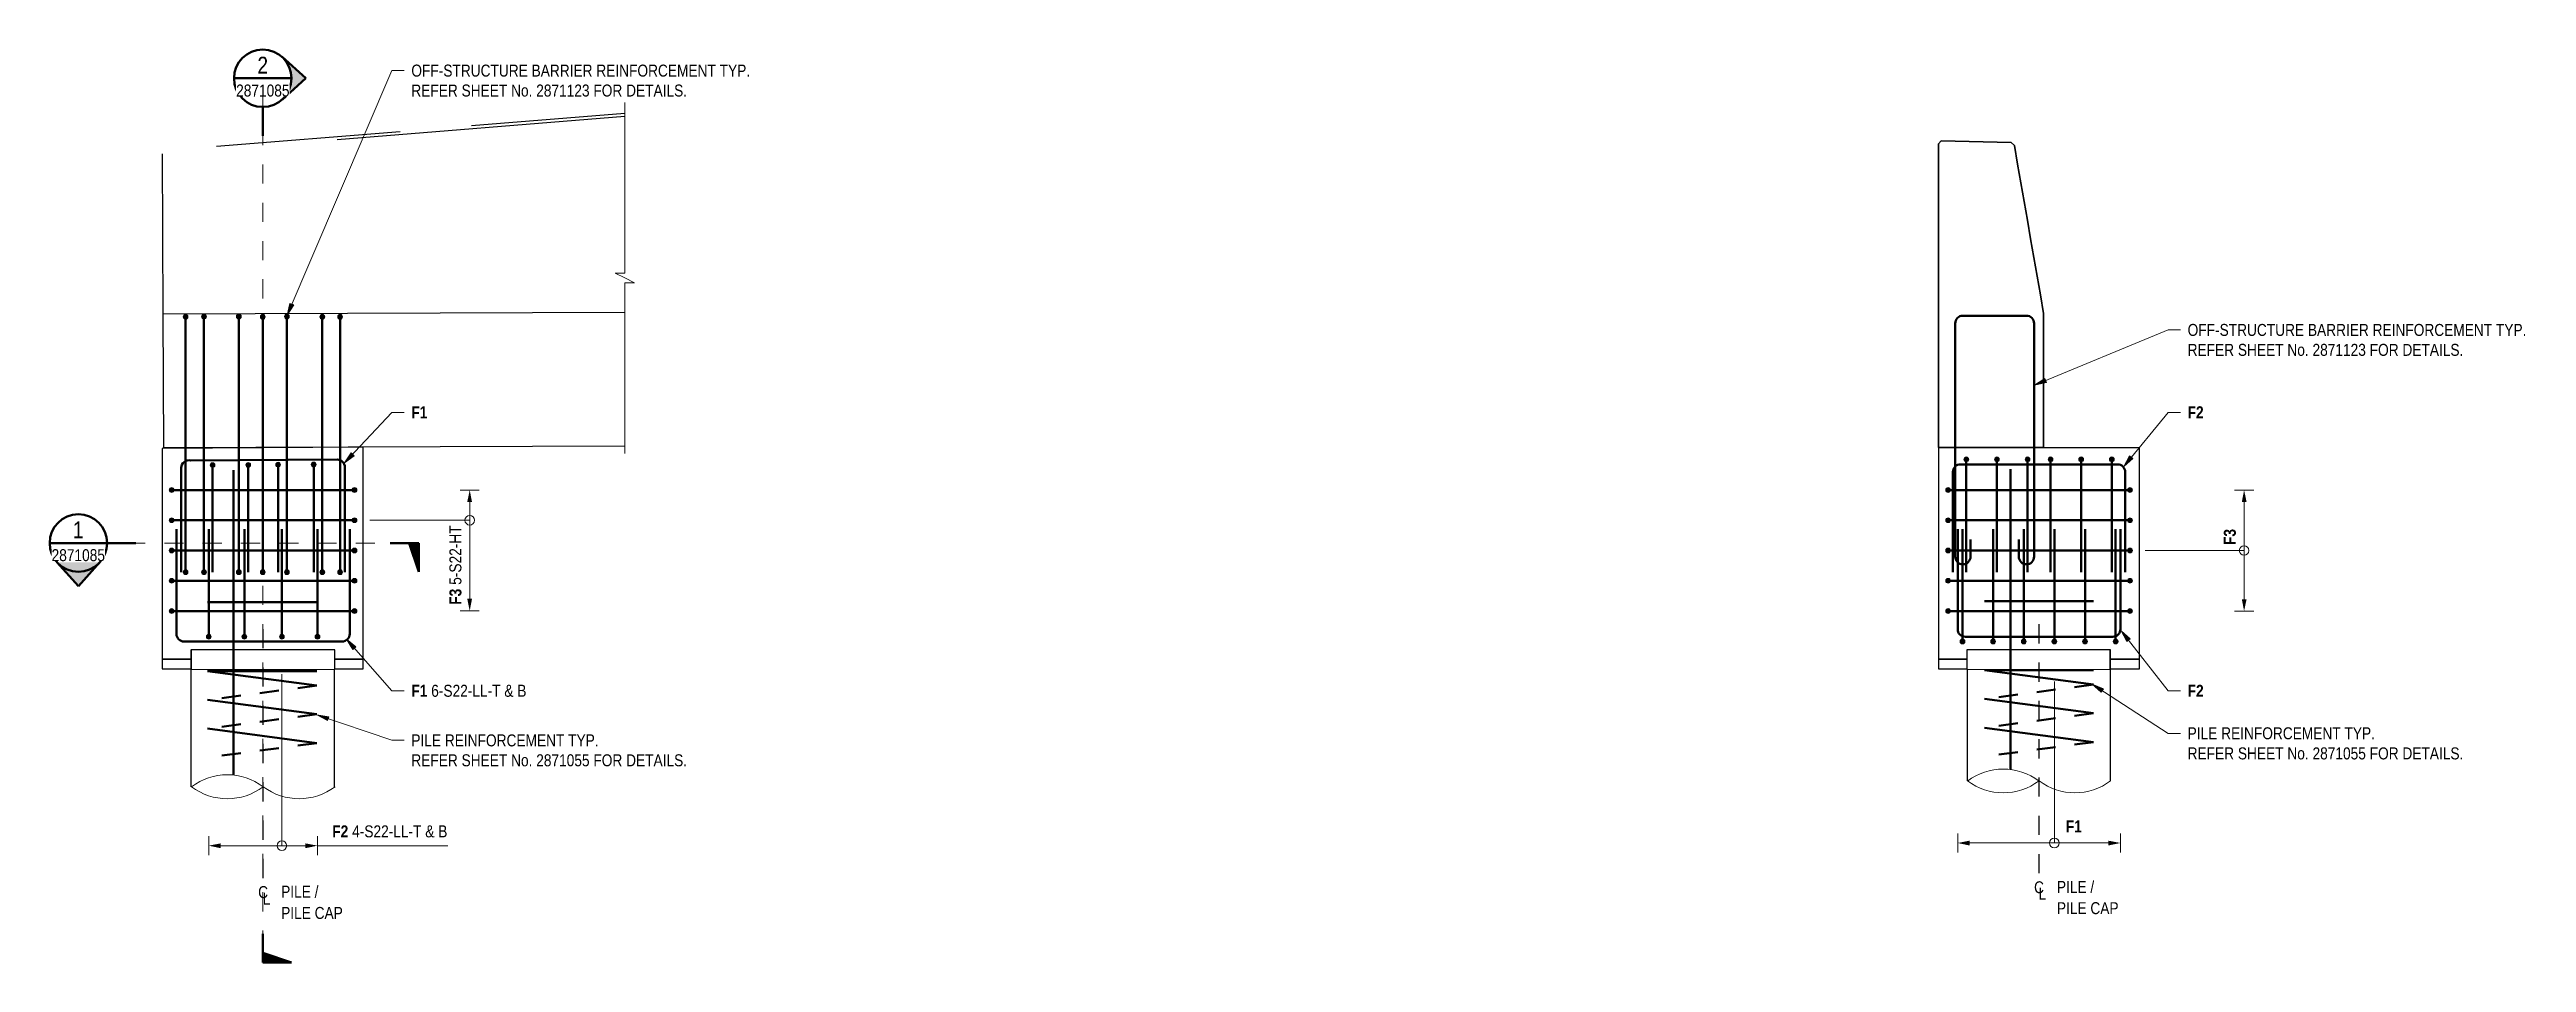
# Model space of a CAD drawing. Header units: metres. Extents: x 0 to 14, y 3 to 1738.
# Drawn here: x 1.07 to 14, y 16.13 to 20.89 of the extents above.
import ezdxf

# ---------------------------------------------------------------- set-up
doc = ezdxf.new("R2010")
doc.units = ezdxf.units.M
for name, pattern in [('Dot_Section Line', [0.02, 0, -0.02]), ('JacobsCenter', [0.015, 0.009, -0.0015, 0.003, -0.0015]), ('JacobsDash', [0.0045, 0.003, -0.0015])]:
    doc.linetypes.add(name, pattern=pattern)
for name, color, linetype, lineweight in [('D-BDGE', 7, 'Continuous', 13), ('D-BDGE-FNDN-PILE-CAP', 7, 'Continuous', 50), ('D-BDGE-FNDN-PILE-CONC', 7, 'Continuous', 50), ('D-BDGE-GEN-MOD', 7, 'Continuous', 35), ('D-BDGE-LINE', 7, 'Continuous', 9), ('D-ENHA-ANNO-TEXT', 7, 'Continuous', 9), ('D-ENHA-GEN-LINE', 7, 'Continuous', 9), ('D-ENHA-TEXT', 7, 'Continuous', 9)]:
    doc.layers.add(name, color=color, linetype=linetype, lineweight=lineweight)
doc.styles.add('Arial Narrow_2', font='ARIALN.TTF', dxfattribs={"height": 0.0875})
doc.styles.add('Arial Narrow_3', font='ARIALN.TTF', dxfattribs={"height": 0.0625})
doc.styles.add('Arial Narrow_B', font='ARIALNB.TTF', dxfattribs={"height": 0.0625})

# ---------------------------------------------------------------- blocks, each defined once
blk = doc.blocks.new('T2DExtentArrowReinf_v1 - Extent-6291401-DRG-2871085 - ELEVATION - TYPICAL PILECAP REINFORCEMENT DETAIL')
at = {"layer": 'D-BDGE-LINE'}
for p, q in [((414.653, 18.595), (414.617, 18.595)), ((414.643, 18.532), (414.643, 18.027)), ((414.643, 18.437), (414.122, 18.437)), ((414.61, 17.964), (414.643, 17.964))]:
    blk.add_line(p, q, dxfattribs=at)
blk = doc.blocks.new('CS_DET_Rebar Combined - Multiple Bar-6946743-DRG-2871085 - ELEVATION - TYPICAL PILECAP REINFORCEMENT DETAIL')
at = {"layer": 'D-BDGE-LINE', "true_color": 0xc7c7c7}
for points in [[(413.562, 19.486), (413.566, 19.487), (413.569, 19.488), (413.571, 19.49), (413.573, 19.493), (413.575, 19.496), (413.575, 19.499), (413.575, 19.502), (413.573, 19.505), (413.571, 19.508), (413.569, 19.51), (413.566, 19.511), (413.562, 19.511), (413.559, 19.511), (413.556, 19.51), (413.554, 19.508), (413.552, 19.505), (413.55, 19.502), (413.55, 19.499), (413.55, 19.496), (413.552, 19.493), (413.554, 19.49), (413.556, 19.488), (413.559, 19.487)], [(413.562, 18.154), (413.566, 18.154), (413.569, 18.155), (413.571, 18.157), (413.573, 18.16), (413.575, 18.163), (413.575, 18.166), (413.575, 18.17), (413.573, 18.173), (413.571, 18.175), (413.569, 18.177), (413.565, 18.178), (413.562, 18.179), (413.559, 18.178), (413.556, 18.177), (413.554, 18.175), (413.552, 18.173), (413.55, 18.17), (413.55, 18.166), (413.55, 18.163), (413.552, 18.16), (413.554, 18.157), (413.556, 18.155), (413.559, 18.154)]]:
    blk.add_hatch(color=9, dxfattribs=at).paths.add_polyline_path(points)
at = {"layer": 'D-BDGE-LINE', "color": 252, "lineweight": 50, "true_color": 0x888888}
blk.add_line((413.562, 19.486), (413.562, 18.179), dxfattribs=at)
at = {"layer": 'D-BDGE-LINE', "color": 252, "true_color": 0x888888}
for centre, start, end in [((413.562, 19.499), 90, 270), ((413.562, 19.499), 270, 90), ((413.562, 18.166), 90, 270), ((413.562, 18.166), 270, 90)]:
    blk.add_arc(centre, 0.0125, start, end, dxfattribs=at)
blk = doc.blocks.new('CS_DET_Rebar Combined - Multiple Bar-6287424-DRG-2871085 - ELEVATION - TYPICAL PILECAP REINFORCEMENT DETAIL')
at = {"layer": 'D-BDGE-LINE'}
blk.add_hatch(color=256, dxfattribs=at).paths.add_polyline_path([(413.28, 17.817), (413.283, 17.817), (413.286, 17.818), (413.289, 17.82), (413.291, 17.823), (413.292, 17.826), (413.292, 17.829), (413.292, 17.832), (413.291, 17.835), (413.289, 17.838), (413.286, 17.84), (413.283, 17.841), (413.28, 17.842), (413.277, 17.841), (413.274, 17.84), (413.271, 17.838), (413.269, 17.835), (413.268, 17.832), (413.267, 17.829), (413.268, 17.826), (413.269, 17.823), (413.271, 17.82), (413.274, 17.818), (413.277, 17.817)])
at = {"layer": 'D-BDGE-LINE', "lineweight": 50}
blk.add_line((413.28, 17.842), (413.28, 18.391), dxfattribs=at)
at = {"layer": 'D-BDGE-LINE'}
for start, end in [(90, 270), (270, 90)]:
    blk.add_arc((413.28, 17.829), 0.0125, start, end, dxfattribs=at)
blk = doc.blocks.new('CS_DET_Rebar Combined - Multiple Bar-V1-DRG-2871085 - ELEVATION - TYPICAL PILECAP REINFORCEMENT DETAIL')
at = {"layer": 'D-BDGE-LINE'}
blk.add_hatch(color=256, dxfattribs=at).paths.add_polyline_path([(413.466, 17.817), (413.469, 17.817), (413.472, 17.818), (413.475, 17.82), (413.477, 17.823), (413.478, 17.826), (413.478, 17.829), (413.478, 17.832), (413.477, 17.835), (413.475, 17.838), (413.472, 17.84), (413.469, 17.841), (413.466, 17.842), (413.463, 17.841), (413.46, 17.84), (413.457, 17.838), (413.455, 17.835), (413.454, 17.832), (413.453, 17.829), (413.454, 17.826), (413.455, 17.823), (413.457, 17.82), (413.46, 17.818), (413.463, 17.817)])
at = {"layer": 'D-BDGE-LINE', "lineweight": 50}
blk.add_line((413.466, 17.842), (413.466, 18.391), dxfattribs=at)
at = {"layer": 'D-BDGE-LINE'}
for start, end in [(90, 270), (270, 90)]:
    blk.add_arc((413.466, 17.829), 0.0125, start, end, dxfattribs=at)
blk = doc.blocks.new('CS_DET_Rebar Combined - Multiple Bar-6287682-DRG-2871085 - ELEVATION - TYPICAL PILECAP REINFORCEMENT DETAIL')
at = {"layer": 'D-BDGE-LINE'}
blk.add_hatch(color=256, dxfattribs=at).paths.add_polyline_path([(413.848, 17.817), (413.851, 17.817), (413.854, 17.818), (413.857, 17.82), (413.859, 17.823), (413.86, 17.826), (413.86, 17.829), (413.86, 17.832), (413.859, 17.835), (413.857, 17.838), (413.854, 17.84), (413.851, 17.841), (413.848, 17.842), (413.845, 17.841), (413.842, 17.84), (413.839, 17.838), (413.837, 17.835), (413.836, 17.832), (413.835, 17.829), (413.836, 17.826), (413.837, 17.823), (413.839, 17.82), (413.842, 17.818), (413.845, 17.817)])
at = {"layer": 'D-BDGE-LINE', "lineweight": 50}
blk.add_line((413.848, 17.842), (413.848, 18.391), dxfattribs=at)
at = {"layer": 'D-BDGE-LINE'}
for start, end in [(90, 270), (270, 90)]:
    blk.add_arc((413.848, 17.829), 0.0125, start, end, dxfattribs=at)
blk = doc.blocks.new('CS_DET_Rebar Combined - Multiple Bar-6319768-DRG-2871085 - ELEVATION - TYPICAL PILECAP REINFORCEMENT DETAIL')
at = {"layer": 'D-BDGE-LINE', "true_color": 0xc7c7c7}
for points in [[(413.688, 19.489), (413.692, 19.489), (413.695, 19.49), (413.697, 19.492), (413.699, 19.495), (413.7, 19.498), (413.701, 19.501), (413.7, 19.505), (413.699, 19.508), (413.697, 19.51), (413.695, 19.512), (413.692, 19.513), (413.688, 19.514), (413.685, 19.513), (413.682, 19.512), (413.679, 19.51), (413.677, 19.508), (413.676, 19.505), (413.676, 19.501), (413.676, 19.498), (413.677, 19.495), (413.679, 19.492), (413.682, 19.49), (413.685, 19.489)], [(413.688, 18.154), (413.692, 18.154), (413.695, 18.155), (413.697, 18.157), (413.699, 18.16), (413.7, 18.163), (413.701, 18.166), (413.7, 18.17), (413.699, 18.173), (413.697, 18.175), (413.695, 18.177), (413.691, 18.178), (413.688, 18.179), (413.685, 18.178), (413.682, 18.177), (413.679, 18.175), (413.677, 18.173), (413.676, 18.17), (413.676, 18.166), (413.676, 18.163), (413.677, 18.16), (413.679, 18.157), (413.682, 18.155), (413.685, 18.154)]]:
    blk.add_hatch(color=9, dxfattribs=at).paths.add_polyline_path(points)
at = {"layer": 'D-BDGE-LINE', "color": 252, "lineweight": 50, "true_color": 0x888888}
blk.add_line((413.688, 19.489), (413.688, 18.179), dxfattribs=at)
at = {"layer": 'D-BDGE-LINE', "color": 252, "true_color": 0x888888}
for centre, start, end in [((413.688, 19.501), 90, 270), ((413.688, 19.501), 270, 90), ((413.688, 18.166), 90, 270), ((413.688, 18.166), 270, 90)]:
    blk.add_arc(centre, 0.0125, start, end, dxfattribs=at)
blk = doc.blocks.new('CS_DET_Rebar Combined - Multiple Bar-6946778-DRG-2871085 - ELEVATION - TYPICAL PILECAP REINFORCEMENT DETAIL')
at = {"layer": 'D-BDGE-LINE', "true_color": 0xc7c7c7}
for points in [[(413.873, 19.486), (413.876, 19.487), (413.879, 19.488), (413.882, 19.49), (413.884, 19.493), (413.885, 19.496), (413.885, 19.499), (413.885, 19.502), (413.884, 19.505), (413.882, 19.508), (413.879, 19.51), (413.876, 19.511), (413.873, 19.511), (413.87, 19.511), (413.867, 19.51), (413.864, 19.508), (413.862, 19.505), (413.861, 19.502), (413.86, 19.499), (413.861, 19.496), (413.862, 19.493), (413.864, 19.49), (413.867, 19.488), (413.87, 19.487)], [(413.873, 18.154), (413.876, 18.154), (413.879, 18.155), (413.882, 18.157), (413.884, 18.16), (413.885, 18.163), (413.885, 18.166), (413.885, 18.17), (413.884, 18.173), (413.882, 18.175), (413.879, 18.177), (413.875, 18.178), (413.873, 18.179), (413.87, 18.178), (413.867, 18.177), (413.864, 18.175), (413.862, 18.173), (413.861, 18.17), (413.86, 18.166), (413.861, 18.163), (413.862, 18.16), (413.864, 18.157), (413.867, 18.155), (413.87, 18.154)]]:
    blk.add_hatch(color=9, dxfattribs=at).paths.add_polyline_path(points)
at = {"layer": 'D-BDGE-LINE', "color": 252, "lineweight": 50, "true_color": 0x888888}
blk.add_line((413.873, 19.486), (413.873, 18.179), dxfattribs=at)
at = {"layer": 'D-BDGE-LINE', "color": 252, "true_color": 0x888888}
for centre, start, end in [((413.873, 19.499), 90, 270), ((413.873, 19.499), 270, 90), ((413.873, 18.166), 90, 270), ((413.873, 18.166), 270, 90)]:
    blk.add_arc(centre, 0.0125, start, end, dxfattribs=at)
blk = doc.blocks.new('CS_DET_Rebar Combined - Multiple Bar-6946838-DRG-2871085 - ELEVATION - TYPICAL PILECAP REINFORCEMENT DETAIL')
at = {"layer": 'D-BDGE-LINE', "true_color": 0xc7c7c7}
for points in [[(413.966, 19.487), (413.97, 19.487), (413.973, 19.488), (413.975, 19.49), (413.977, 19.493), (413.979, 19.496), (413.979, 19.499), (413.979, 19.502), (413.977, 19.505), (413.975, 19.508), (413.973, 19.51), (413.97, 19.511), (413.966, 19.512), (413.963, 19.511), (413.96, 19.51), (413.958, 19.508), (413.956, 19.505), (413.954, 19.502), (413.954, 19.499), (413.954, 19.496), (413.956, 19.493), (413.958, 19.49), (413.96, 19.488), (413.963, 19.487)], [(413.966, 18.154), (413.97, 18.154), (413.973, 18.155), (413.975, 18.157), (413.977, 18.16), (413.979, 18.163), (413.979, 18.166), (413.979, 18.17), (413.977, 18.173), (413.975, 18.175), (413.973, 18.177), (413.969, 18.178), (413.966, 18.179), (413.963, 18.178), (413.96, 18.177), (413.958, 18.175), (413.956, 18.173), (413.954, 18.17), (413.954, 18.166), (413.954, 18.163), (413.956, 18.16), (413.958, 18.157), (413.96, 18.155), (413.963, 18.154)]]:
    blk.add_hatch(color=9, dxfattribs=at).paths.add_polyline_path(points)
at = {"layer": 'D-BDGE-LINE', "color": 252, "lineweight": 50, "true_color": 0x888888}
blk.add_line((413.966, 19.487), (413.966, 18.179), dxfattribs=at)
at = {"layer": 'D-BDGE-LINE', "color": 252, "true_color": 0x888888}
for centre, start, end in [((413.966, 19.499), 90, 270), ((413.966, 19.499), 270, 90), ((413.966, 18.166), 90, 270), ((413.966, 18.166), 270, 90)]:
    blk.add_arc(centre, 0.0125, start, end, dxfattribs=at)
blk = doc.blocks.new('CS_DET_Rebar Combined - Multiple Bar-6946716-DRG-2871085 - ELEVATION - TYPICAL PILECAP REINFORCEMENT DETAIL')
at = {"layer": 'D-BDGE-LINE', "true_color": 0xc7c7c7}
for points in [[(413.437, 19.489), (413.44, 19.489), (413.443, 19.49), (413.445, 19.492), (413.447, 19.495), (413.449, 19.498), (413.449, 19.501), (413.449, 19.505), (413.447, 19.508), (413.445, 19.51), (413.443, 19.512), (413.44, 19.513), (413.437, 19.514), (413.433, 19.513), (413.43, 19.512), (413.428, 19.51), (413.426, 19.508), (413.425, 19.505), (413.424, 19.501), (413.425, 19.498), (413.426, 19.495), (413.428, 19.492), (413.43, 19.49), (413.433, 19.489)], [(413.437, 18.154), (413.44, 18.154), (413.443, 18.155), (413.445, 18.157), (413.447, 18.16), (413.449, 18.163), (413.449, 18.166), (413.449, 18.17), (413.447, 18.173), (413.445, 18.175), (413.443, 18.177), (413.439, 18.178), (413.437, 18.179), (413.433, 18.178), (413.43, 18.177), (413.428, 18.175), (413.426, 18.173), (413.425, 18.17), (413.424, 18.166), (413.425, 18.163), (413.426, 18.16), (413.428, 18.157), (413.43, 18.155), (413.433, 18.154)]]:
    blk.add_hatch(color=9, dxfattribs=at).paths.add_polyline_path(points)
at = {"layer": 'D-BDGE-LINE', "color": 252, "lineweight": 50, "true_color": 0x888888}
blk.add_line((413.437, 19.489), (413.437, 18.179), dxfattribs=at)
at = {"layer": 'D-BDGE-LINE', "color": 252, "true_color": 0x888888}
for centre, start, end in [((413.437, 19.501), 90, 270), ((413.437, 19.501), 270, 90), ((413.437, 18.166), 90, 270), ((413.437, 18.166), 270, 90)]:
    blk.add_arc(centre, 0.0125, start, end, dxfattribs=at)
blk = doc.blocks.new('CS_DET_Rebar Combined - Multiple Bar-6331815-DRG-2871085 - ELEVATION - TYPICAL PILECAP REINFORCEMENT DETAIL')
at = {"layer": 'D-BDGE-LINE', "true_color": 0xc7c7c7}
for points in [[(413.255, 19.488), (413.258, 19.488), (413.261, 19.49), (413.264, 19.492), (413.266, 19.494), (413.267, 19.497), (413.267, 19.5), (413.267, 19.504), (413.266, 19.507), (413.264, 19.509), (413.261, 19.511), (413.258, 19.512), (413.255, 19.513), (413.252, 19.512), (413.249, 19.511), (413.246, 19.509), (413.244, 19.507), (413.243, 19.504), (413.242, 19.5), (413.243, 19.497), (413.244, 19.494), (413.246, 19.492), (413.249, 19.49), (413.252, 19.488)], [(413.255, 18.154), (413.258, 18.154), (413.261, 18.155), (413.264, 18.157), (413.266, 18.16), (413.267, 18.163), (413.267, 18.166), (413.267, 18.17), (413.266, 18.173), (413.264, 18.175), (413.261, 18.177), (413.257, 18.178), (413.255, 18.179), (413.252, 18.178), (413.249, 18.177), (413.246, 18.175), (413.244, 18.173), (413.243, 18.17), (413.242, 18.166), (413.243, 18.163), (413.244, 18.16), (413.246, 18.157), (413.249, 18.155), (413.252, 18.154)]]:
    blk.add_hatch(color=9, dxfattribs=at).paths.add_polyline_path(points)
at = {"layer": 'D-BDGE-LINE', "color": 252, "lineweight": 50, "true_color": 0x888888}
blk.add_line((413.255, 19.488), (413.255, 18.179), dxfattribs=at)
at = {"layer": 'D-BDGE-LINE', "color": 252, "true_color": 0x888888}
for centre, start, end in [((413.255, 19.5), 90, 270), ((413.255, 19.5), 270, 90), ((413.255, 18.166), 90, 270), ((413.255, 18.166), 270, 90)]:
    blk.add_arc(centre, 0.0125, start, end, dxfattribs=at)
blk = doc.blocks.new('CS_DET_Rebar Combined - Multiple Bar-6331814-DRG-2871085 - ELEVATION - TYPICAL PILECAP REINFORCEMENT DETAIL')
at = {"layer": 'D-BDGE-LINE', "true_color": 0xc7c7c7}
for points in [[(413.159, 19.486), (413.162, 19.487), (413.165, 19.488), (413.167, 19.49), (413.169, 19.492), (413.171, 19.495), (413.171, 19.499), (413.171, 19.502), (413.169, 19.505), (413.167, 19.507), (413.165, 19.509), (413.162, 19.511), (413.159, 19.511), (413.155, 19.511), (413.152, 19.509), (413.15, 19.507), (413.148, 19.505), (413.146, 19.502), (413.146, 19.499), (413.146, 19.495), (413.148, 19.492), (413.15, 19.49), (413.152, 19.488), (413.155, 19.487)], [(413.159, 18.154), (413.162, 18.154), (413.165, 18.155), (413.167, 18.157), (413.169, 18.16), (413.171, 18.163), (413.171, 18.166), (413.171, 18.17), (413.169, 18.173), (413.167, 18.175), (413.165, 18.177), (413.161, 18.178), (413.159, 18.179), (413.155, 18.178), (413.152, 18.177), (413.15, 18.175), (413.148, 18.173), (413.146, 18.17), (413.146, 18.166), (413.146, 18.163), (413.148, 18.16), (413.15, 18.157), (413.152, 18.155), (413.155, 18.154)]]:
    blk.add_hatch(color=9, dxfattribs=at).paths.add_polyline_path(points)
at = {"layer": 'D-BDGE-LINE', "color": 252, "lineweight": 50, "true_color": 0x888888}
blk.add_line((413.159, 19.486), (413.159, 18.179), dxfattribs=at)
at = {"layer": 'D-BDGE-LINE', "color": 252, "true_color": 0x888888}
for centre, start, end in [((413.159, 19.499), 90, 270), ((413.159, 19.499), 270, 90), ((413.159, 18.166), 90, 270), ((413.159, 18.166), 270, 90)]:
    blk.add_arc(centre, 0.0125, start, end, dxfattribs=at)
blk = doc.blocks.new('CS_DET_Rebar Combined - Multiple Bar-6289675-DRG-2871085 - ELEVATION - TYPICAL PILECAP REINFORCEMENT DETAIL')
at = {"layer": 'D-BDGE-LINE'}
for points in [[(413.086, 18.266), (413.09, 18.267), (413.093, 18.268), (413.095, 18.27), (413.097, 18.273), (413.099, 18.276), (413.099, 18.279), (413.099, 18.282), (413.097, 18.285), (413.095, 18.288), (413.093, 18.29), (413.09, 18.291), (413.086, 18.291), (413.083, 18.291), (413.08, 18.29), (413.078, 18.288), (413.076, 18.285), (413.074, 18.282), (413.074, 18.279), (413.074, 18.276), (413.076, 18.273), (413.078, 18.27), (413.08, 18.268), (413.083, 18.267)], [(414.041, 18.266), (414.045, 18.267), (414.048, 18.268), (414.05, 18.27), (414.052, 18.273), (414.054, 18.276), (414.054, 18.279), (414.054, 18.282), (414.052, 18.285), (414.05, 18.288), (414.048, 18.29), (414.045, 18.291), (414.041, 18.291), (414.038, 18.291), (414.035, 18.29), (414.033, 18.288), (414.031, 18.285), (414.029, 18.282), (414.029, 18.279), (414.029, 18.276), (414.031, 18.273), (414.033, 18.27), (414.035, 18.268), (414.038, 18.267)]]:
    blk.add_hatch(color=256, dxfattribs=at).paths.add_polyline_path(points)
at = {"layer": 'D-BDGE-LINE', "lineweight": 50}
blk.add_line((413.099, 18.279), (414.029, 18.279), dxfattribs=at)
at = {"layer": 'D-BDGE-LINE'}
for centre, start, end in [((413.086, 18.279), 360, 180), ((413.086, 18.279), 180, 360), ((414.041, 18.279), 360, 180), ((414.041, 18.279), 180, 360)]:
    blk.add_arc(centre, 0.0125, start, end, dxfattribs=at)
blk = doc.blocks.new('CS_DET_Rebar Combined - Multiple Bar-6289624-DRG-2871085 - ELEVATION - TYPICAL PILECAP REINFORCEMENT DETAIL')
at = {"layer": 'D-BDGE-LINE'}
for points in [[(413.086, 18.108), (413.09, 18.109), (413.093, 18.11), (413.095, 18.112), (413.097, 18.115), (413.099, 18.118), (413.099, 18.121), (413.099, 18.124), (413.097, 18.127), (413.095, 18.13), (413.093, 18.132), (413.09, 18.133), (413.086, 18.133), (413.083, 18.133), (413.08, 18.132), (413.078, 18.13), (413.076, 18.127), (413.074, 18.124), (413.074, 18.121), (413.074, 18.118), (413.076, 18.115), (413.078, 18.112), (413.08, 18.11), (413.083, 18.109)], [(414.041, 18.108), (414.045, 18.109), (414.048, 18.11), (414.05, 18.112), (414.052, 18.115), (414.054, 18.118), (414.054, 18.121), (414.054, 18.124), (414.052, 18.127), (414.05, 18.13), (414.048, 18.132), (414.045, 18.133), (414.041, 18.133), (414.038, 18.133), (414.035, 18.132), (414.033, 18.13), (414.031, 18.127), (414.029, 18.124), (414.029, 18.121), (414.029, 18.118), (414.031, 18.115), (414.033, 18.112), (414.035, 18.11), (414.038, 18.109)]]:
    blk.add_hatch(color=256, dxfattribs=at).paths.add_polyline_path(points)
at = {"layer": 'D-BDGE-LINE', "lineweight": 50}
blk.add_line((413.099, 18.121), (414.029, 18.121), dxfattribs=at)
at = {"layer": 'D-BDGE-LINE'}
for centre, start, end in [((413.086, 18.121), 360, 180), ((413.086, 18.121), 180, 360), ((414.041, 18.121), 360, 180), ((414.041, 18.121), 180, 360)]:
    blk.add_arc(centre, 0.0125, start, end, dxfattribs=at)
blk = doc.blocks.new('CS_DET_Rebar Combined - Multiple Bar-V2-DRG-2871085 - ELEVATION - TYPICAL PILECAP REINFORCEMENT DETAIL')
at = {"layer": 'D-BDGE-LINE'}
for points in [[(413.086, 18.424), (413.09, 18.425), (413.093, 18.426), (413.095, 18.428), (413.097, 18.431), (413.099, 18.434), (413.099, 18.437), (413.099, 18.44), (413.097, 18.443), (413.095, 18.446), (413.093, 18.448), (413.09, 18.449), (413.086, 18.449), (413.083, 18.449), (413.08, 18.448), (413.078, 18.446), (413.076, 18.443), (413.074, 18.44), (413.074, 18.437), (413.074, 18.434), (413.076, 18.431), (413.078, 18.428), (413.08, 18.426), (413.083, 18.425)], [(414.041, 18.424), (414.045, 18.425), (414.048, 18.426), (414.05, 18.428), (414.052, 18.431), (414.054, 18.434), (414.054, 18.437), (414.054, 18.44), (414.052, 18.443), (414.05, 18.446), (414.048, 18.448), (414.045, 18.449), (414.041, 18.449), (414.038, 18.449), (414.035, 18.448), (414.033, 18.446), (414.031, 18.443), (414.029, 18.44), (414.029, 18.437), (414.029, 18.434), (414.031, 18.431), (414.033, 18.428), (414.035, 18.426), (414.038, 18.425)]]:
    blk.add_hatch(color=256, dxfattribs=at).paths.add_polyline_path(points)
at = {"layer": 'D-BDGE-LINE', "lineweight": 50}
blk.add_line((413.099, 18.437), (414.029, 18.437), dxfattribs=at)
at = {"layer": 'D-BDGE-LINE'}
for centre, start, end in [((413.086, 18.437), 360, 180), ((413.086, 18.437), 180, 360), ((414.041, 18.437), 360, 180), ((414.041, 18.437), 180, 360)]:
    blk.add_arc(centre, 0.0125, start, end, dxfattribs=at)
blk = doc.blocks.new('CS_DET_Rebar Combined - Multiple Bar-6288037-DRG-2871085 - ELEVATION - TYPICAL PILECAP REINFORCEMENT DETAIL')
at = {"layer": 'D-BDGE-LINE'}
blk.add_hatch(color=256, dxfattribs=at).paths.add_polyline_path([(413.3, 18.713), (413.303, 18.713), (413.306, 18.714), (413.309, 18.716), (413.311, 18.719), (413.312, 18.722), (413.312, 18.725), (413.312, 18.728), (413.311, 18.731), (413.309, 18.734), (413.306, 18.736), (413.303, 18.737), (413.3, 18.738), (413.297, 18.737), (413.294, 18.736), (413.291, 18.734), (413.289, 18.731), (413.288, 18.728), (413.287, 18.725), (413.288, 18.722), (413.289, 18.719), (413.291, 18.716), (413.294, 18.714), (413.297, 18.713)])
at = {"layer": 'D-BDGE-LINE', "lineweight": 50}
blk.add_line((413.3, 18.713), (413.3, 18.166), dxfattribs=at)
at = {"layer": 'D-BDGE-LINE'}
for start, end in [(90, 270), (270, 90)]:
    blk.add_arc((413.3, 18.725), 0.0125, start, end, dxfattribs=at)
blk = doc.blocks.new('CS_DET_Rebar Combined - Multiple Bar-6288070-DRG-2871085 - ELEVATION - TYPICAL PILECAP REINFORCEMENT DETAIL')
at = {"layer": 'D-BDGE-LINE'}
blk.add_hatch(color=256, dxfattribs=at).paths.add_polyline_path([(413.486, 18.714), (413.489, 18.714), (413.492, 18.715), (413.495, 18.717), (413.497, 18.72), (413.498, 18.723), (413.498, 18.726), (413.498, 18.729), (413.497, 18.732), (413.495, 18.735), (413.492, 18.737), (413.489, 18.738), (413.486, 18.739), (413.483, 18.738), (413.48, 18.737), (413.477, 18.735), (413.475, 18.732), (413.474, 18.729), (413.473, 18.726), (413.474, 18.722), (413.475, 18.72), (413.477, 18.717), (413.48, 18.715), (413.483, 18.714)])
at = {"layer": 'D-BDGE-LINE', "lineweight": 50}
blk.add_line((413.486, 18.714), (413.486, 18.166), dxfattribs=at)
at = {"layer": 'D-BDGE-LINE'}
for start, end in [(90, 270), (270, 90)]:
    blk.add_arc((413.486, 18.726), 0.0125, start, end, dxfattribs=at)
blk = doc.blocks.new('CS_DET_Rebar Combined - Multiple Bar-6288132-DRG-2871085 - ELEVATION - TYPICAL PILECAP REINFORCEMENT DETAIL')
at = {"layer": 'D-BDGE-LINE'}
blk.add_hatch(color=256, dxfattribs=at).paths.add_polyline_path([(413.828, 18.716), (413.831, 18.716), (413.834, 18.717), (413.837, 18.719), (413.839, 18.722), (413.84, 18.725), (413.841, 18.728), (413.84, 18.732), (413.839, 18.735), (413.837, 18.737), (413.834, 18.739), (413.831, 18.74), (413.828, 18.741), (413.825, 18.74), (413.822, 18.739), (413.819, 18.737), (413.817, 18.735), (413.816, 18.732), (413.816, 18.728), (413.816, 18.725), (413.817, 18.722), (413.819, 18.719), (413.822, 18.717), (413.825, 18.716)])
at = {"layer": 'D-BDGE-LINE', "lineweight": 50}
blk.add_line((413.828, 18.716), (413.828, 18.166), dxfattribs=at)
at = {"layer": 'D-BDGE-LINE'}
for start, end in [(90, 270), (270, 90)]:
    blk.add_arc((413.828, 18.728), 0.0125, start, end, dxfattribs=at)
blk = doc.blocks.new('CS_DET_Rebar Combined - Multiple Bar-6288100-DRG-2871085 - ELEVATION - TYPICAL PILECAP REINFORCEMENT DETAIL')
at = {"layer": 'D-BDGE-LINE'}
blk.add_hatch(color=256, dxfattribs=at).paths.add_polyline_path([(413.642, 18.715), (413.645, 18.715), (413.648, 18.716), (413.651, 18.718), (413.653, 18.721), (413.654, 18.724), (413.655, 18.727), (413.654, 18.73), (413.653, 18.733), (413.651, 18.736), (413.648, 18.738), (413.645, 18.739), (413.642, 18.74), (413.639, 18.739), (413.636, 18.738), (413.633, 18.736), (413.631, 18.733), (413.63, 18.73), (413.63, 18.727), (413.63, 18.724), (413.631, 18.721), (413.633, 18.718), (413.636, 18.716), (413.639, 18.715)])
at = {"layer": 'D-BDGE-LINE', "lineweight": 50}
blk.add_line((413.642, 18.715), (413.642, 18.166), dxfattribs=at)
at = {"layer": 'D-BDGE-LINE'}
for start, end in [(90, 270), (270, 90)]:
    blk.add_arc((413.642, 18.727), 0.0125, start, end, dxfattribs=at)
blk = doc.blocks.new('CS_DET_Pile-Column_BreakLine - CS_Tubular BreakLine-7406992-DRG-2871085 - ELEVATION - TYPICAL PILECAP REINFORCEMENT DETAIL')
at = {"layer": 'D-BDGE-LINE', "lineweight": 18}
for centre, start, end in [((413.377, 16.797), 52.9573, 127.0427), ((413.377, 17.294), 232.9573, 307.0427), ((413.752, 17.294), 232.9573, 307.0427)]:
    blk.add_arc(centre, 0.311, start, end, dxfattribs=at)
blk = doc.blocks.new('T2DExtentArrowReinf_v1 - Extent-6292281-DRG-2871085 - ELEVATION - TYPICAL PILECAP REINFORCEMENT DETAIL')
at = {"layer": 'D-BDGE-LINE'}
for p, q in [((413.662, 16.738), (413.662, 17.634)), ((413.28, 16.771), (413.28, 16.738)), ((413.785, 16.738), (413.342, 16.738)), ((413.848, 16.728), (413.848, 16.764))]:
    blk.add_line(p, q, dxfattribs=at)
blk = doc.blocks.new('CS_DET_Pile-Column_BreakLine - Standard BreakLine-7165534-DRG-2871085 - ELEVATION - TYPICAL PILECAP REINFORCEMENT DETAIL')
at = {"layer": 'D-BDGE-LINE', "color": 252, "lineweight": 18, "true_color": 0x888888}
for p, q in [((415.453, 20.582), (415.453, 19.827)), ((415.453, 18.823), (415.453, 19.577))]:
    blk.add_line(p, q, dxfattribs=at)
blk = doc.blocks.new('CS_DET_Rebar Combined - Multiple Bar-6281518-DRG-2871085 - SECTION 2')
at = {"layer": 'D-BDGE-LINE'}
for points in [[(-1737.147, 18.266), (-1737.144, 18.267), (-1737.141, 18.268), (-1737.139, 18.27), (-1737.137, 18.273), (-1737.135, 18.276), (-1737.135, 18.279), (-1737.135, 18.282), (-1737.137, 18.285), (-1737.139, 18.288), (-1737.141, 18.29), (-1737.144, 18.291), (-1737.147, 18.291), (-1737.151, 18.291), (-1737.154, 18.29), (-1737.156, 18.288), (-1737.158, 18.285), (-1737.159, 18.282), (-1737.16, 18.279), (-1737.159, 18.276), (-1737.158, 18.273), (-1737.156, 18.27), (-1737.154, 18.268), (-1737.151, 18.267)], [(-1736.197, 18.266), (-1736.194, 18.267), (-1736.191, 18.268), (-1736.189, 18.27), (-1736.187, 18.273), (-1736.185, 18.276), (-1736.185, 18.279), (-1736.185, 18.282), (-1736.187, 18.285), (-1736.189, 18.288), (-1736.191, 18.29), (-1736.194, 18.291), (-1736.197, 18.291), (-1736.201, 18.291), (-1736.204, 18.29), (-1736.206, 18.288), (-1736.208, 18.285), (-1736.209, 18.282), (-1736.21, 18.279), (-1736.209, 18.276), (-1736.208, 18.273), (-1736.206, 18.27), (-1736.204, 18.268), (-1736.201, 18.267)]]:
    blk.add_hatch(color=256, dxfattribs=at).paths.add_polyline_path(points)
at = {"layer": 'D-BDGE-LINE', "lineweight": 50}
blk.add_line((-1737.135, 18.279), (-1736.21, 18.279), dxfattribs=at)
at = {"layer": 'D-BDGE-LINE'}
for centre, start, end in [((-1737.147, 18.279), 360, 180), ((-1737.147, 18.279), 180, 360), ((-1736.197, 18.279), 360, 180), ((-1736.197, 18.279), 180, 360)]:
    blk.add_arc(centre, 0.0125, start, end, dxfattribs=at)
blk = doc.blocks.new('CS_DET_Rebar Combined - Multiple Bar-6281619-DRG-2871085 - SECTION 2')
at = {"layer": 'D-BDGE-LINE'}
for points in [[(-1737.147, 18.108), (-1737.144, 18.109), (-1737.141, 18.11), (-1737.139, 18.112), (-1737.137, 18.115), (-1737.135, 18.118), (-1737.135, 18.121), (-1737.135, 18.124), (-1737.137, 18.127), (-1737.139, 18.13), (-1737.141, 18.132), (-1737.144, 18.133), (-1737.147, 18.133), (-1737.151, 18.133), (-1737.154, 18.132), (-1737.156, 18.13), (-1737.158, 18.127), (-1737.159, 18.124), (-1737.16, 18.121), (-1737.159, 18.118), (-1737.158, 18.115), (-1737.156, 18.112), (-1737.154, 18.11), (-1737.151, 18.109)], [(-1736.197, 18.108), (-1736.194, 18.109), (-1736.191, 18.11), (-1736.189, 18.112), (-1736.187, 18.115), (-1736.185, 18.118), (-1736.185, 18.121), (-1736.185, 18.124), (-1736.187, 18.127), (-1736.189, 18.13), (-1736.191, 18.132), (-1736.194, 18.133), (-1736.197, 18.133), (-1736.201, 18.133), (-1736.204, 18.132), (-1736.206, 18.13), (-1736.208, 18.127), (-1736.209, 18.124), (-1736.21, 18.121), (-1736.209, 18.118), (-1736.208, 18.115), (-1736.206, 18.112), (-1736.204, 18.11), (-1736.201, 18.109)]]:
    blk.add_hatch(color=256, dxfattribs=at).paths.add_polyline_path(points)
at = {"layer": 'D-BDGE-LINE', "lineweight": 50}
blk.add_line((-1737.135, 18.121), (-1736.21, 18.121), dxfattribs=at)
at = {"layer": 'D-BDGE-LINE'}
for centre, start, end in [((-1737.147, 18.121), 360, 180), ((-1737.147, 18.121), 180, 360), ((-1736.197, 18.121), 360, 180), ((-1736.197, 18.121), 180, 360)]:
    blk.add_arc(centre, 0.0125, start, end, dxfattribs=at)
blk = doc.blocks.new('CS_DET_Rebar Combined - Multiple Bar-V18-DRG-2871085 - SECTION 2')
at = {"layer": 'D-BDGE-LINE'}
for points in [[(-1737.147, 18.424), (-1737.144, 18.425), (-1737.141, 18.426), (-1737.139, 18.428), (-1737.137, 18.431), (-1737.135, 18.434), (-1737.135, 18.437), (-1737.135, 18.44), (-1737.137, 18.443), (-1737.139, 18.446), (-1737.141, 18.448), (-1737.144, 18.449), (-1737.147, 18.449), (-1737.151, 18.449), (-1737.154, 18.448), (-1737.156, 18.446), (-1737.158, 18.443), (-1737.159, 18.44), (-1737.16, 18.437), (-1737.159, 18.434), (-1737.158, 18.431), (-1737.156, 18.428), (-1737.154, 18.426), (-1737.151, 18.425)], [(-1736.197, 18.424), (-1736.194, 18.425), (-1736.191, 18.426), (-1736.189, 18.428), (-1736.187, 18.431), (-1736.185, 18.434), (-1736.185, 18.437), (-1736.185, 18.44), (-1736.187, 18.443), (-1736.189, 18.446), (-1736.191, 18.448), (-1736.194, 18.449), (-1736.197, 18.449), (-1736.201, 18.449), (-1736.204, 18.448), (-1736.206, 18.446), (-1736.208, 18.443), (-1736.209, 18.44), (-1736.21, 18.437), (-1736.209, 18.434), (-1736.208, 18.431), (-1736.206, 18.428), (-1736.204, 18.426), (-1736.201, 18.425)]]:
    blk.add_hatch(color=256, dxfattribs=at).paths.add_polyline_path(points)
at = {"layer": 'D-BDGE-LINE', "lineweight": 50}
blk.add_line((-1737.135, 18.437), (-1736.21, 18.437), dxfattribs=at)
at = {"layer": 'D-BDGE-LINE'}
for centre, start, end in [((-1737.147, 18.437), 360, 180), ((-1737.147, 18.437), 180, 360), ((-1736.197, 18.437), 360, 180), ((-1736.197, 18.437), 180, 360)]:
    blk.add_arc(centre, 0.0125, start, end, dxfattribs=at)
blk = doc.blocks.new('CS_DET_Rebar Combined - Multiple Bar-6281748-DRG-2871085 - SECTION 2')
at = {"layer": 'D-BDGE-LINE'}
blk.add_hatch(color=256, dxfattribs=at).paths.add_polyline_path([(-1736.272, 17.792), (-1736.269, 17.792), (-1736.266, 17.793), (-1736.264, 17.795), (-1736.262, 17.798), (-1736.26, 17.801), (-1736.26, 17.804), (-1736.26, 17.807), (-1736.262, 17.81), (-1736.264, 17.813), (-1736.266, 17.815), (-1736.269, 17.816), (-1736.272, 17.817), (-1736.276, 17.816), (-1736.279, 17.815), (-1736.281, 17.813), (-1736.283, 17.81), (-1736.284, 17.807), (-1736.285, 17.804), (-1736.284, 17.801), (-1736.283, 17.798), (-1736.281, 17.795), (-1736.279, 17.793), (-1736.276, 17.792)])
at = {"layer": 'D-BDGE-LINE', "lineweight": 50}
blk.add_line((-1736.272, 17.817), (-1736.272, 18.391), dxfattribs=at)
at = {"layer": 'D-BDGE-LINE'}
for start, end in [(90, 270), (270, 90)]:
    blk.add_arc((-1736.272, 17.804), 0.0125, start, end, dxfattribs=at)
blk = doc.blocks.new('CS_DET_Rebar Combined - Multiple Bar-6281749-DRG-2871085 - SECTION 2')
at = {"layer": 'D-BDGE-LINE'}
blk.add_hatch(color=256, dxfattribs=at).paths.add_polyline_path([(-1736.292, 18.742), (-1736.289, 18.743), (-1736.286, 18.744), (-1736.283, 18.746), (-1736.281, 18.749), (-1736.28, 18.752), (-1736.28, 18.755), (-1736.28, 18.758), (-1736.281, 18.761), (-1736.283, 18.764), (-1736.286, 18.766), (-1736.289, 18.767), (-1736.292, 18.767), (-1736.295, 18.767), (-1736.298, 18.766), (-1736.301, 18.764), (-1736.303, 18.761), (-1736.304, 18.758), (-1736.305, 18.755), (-1736.304, 18.752), (-1736.303, 18.749), (-1736.301, 18.746), (-1736.298, 18.744), (-1736.295, 18.743)])
at = {"layer": 'D-BDGE-LINE', "lineweight": 50}
blk.add_line((-1736.292, 18.742), (-1736.292, 18.166), dxfattribs=at)
at = {"layer": 'D-BDGE-LINE'}
for start, end in [(90, 270), (270, 90)]:
    blk.add_arc((-1736.292, 18.755), 0.0125, start, end, dxfattribs=at)
blk = doc.blocks.new('CS_DET_Rebar Combined - Multiple Bar-6281275-DRG-2871085 - SECTION 2')
at = {"layer": 'D-BDGE-LINE'}
blk.add_hatch(color=256, dxfattribs=at).paths.add_polyline_path([(-1737.072, 17.792), (-1737.069, 17.792), (-1737.066, 17.793), (-1737.063, 17.795), (-1737.061, 17.798), (-1737.06, 17.801), (-1737.06, 17.804), (-1737.06, 17.807), (-1737.061, 17.81), (-1737.063, 17.813), (-1737.066, 17.815), (-1737.069, 17.816), (-1737.072, 17.817), (-1737.076, 17.816), (-1737.079, 17.815), (-1737.081, 17.813), (-1737.083, 17.81), (-1737.084, 17.807), (-1737.085, 17.804), (-1737.084, 17.801), (-1737.083, 17.798), (-1737.081, 17.795), (-1737.079, 17.793), (-1737.076, 17.792)])
at = {"layer": 'D-BDGE-LINE', "lineweight": 50}
blk.add_line((-1737.072, 17.817), (-1737.072, 18.391), dxfattribs=at)
at = {"layer": 'D-BDGE-LINE'}
for start, end in [(90, 270), (270, 90)]:
    blk.add_arc((-1737.072, 17.804), 0.0125, start, end, dxfattribs=at)
blk = doc.blocks.new('CS_DET_Rebar Combined - Multiple Bar-6281333-DRG-2871085 - SECTION 2')
at = {"layer": 'D-BDGE-LINE'}
blk.add_hatch(color=256, dxfattribs=at).paths.add_polyline_path([(-1737.052, 18.742), (-1737.049, 18.743), (-1737.046, 18.744), (-1737.043, 18.747), (-1737.042, 18.749), (-1737.04, 18.752), (-1737.04, 18.755), (-1737.04, 18.758), (-1737.042, 18.761), (-1737.044, 18.764), (-1737.046, 18.766), (-1737.049, 18.767), (-1737.052, 18.767), (-1737.056, 18.767), (-1737.059, 18.766), (-1737.061, 18.764), (-1737.063, 18.761), (-1737.065, 18.758), (-1737.065, 18.755), (-1737.065, 18.752), (-1737.063, 18.749), (-1737.061, 18.746), (-1737.059, 18.744), (-1737.056, 18.743)])
at = {"layer": 'D-BDGE-LINE', "lineweight": 50}
blk.add_line((-1737.052, 18.742), (-1737.052, 18.166), dxfattribs=at)
at = {"layer": 'D-BDGE-LINE'}
for start, end in [(90, 270), (270, 90)]:
    blk.add_arc((-1737.052, 18.755), 0.0125, start, end, dxfattribs=at)
blk = doc.blocks.new('T2DExtentArrowReinf_v1 - Extent-6296521-DRG-2871085 - SECTION 2')
at = {"layer": 'D-BDGE-LINE'}
for p, q in [((-1735.591, 18.595), (-1735.627, 18.595)), ((-1735.601, 18.532), (-1735.601, 18.025)), ((-1735.601, 18.279), (-1736.117, 18.279)), ((-1735.634, 17.963), (-1735.601, 17.963))]:
    blk.add_line(p, q, dxfattribs=at)
blk = doc.blocks.new('CS_DET_Pile-Column_BreakLine - CS_Tubular BreakLine-6334089-DRG-2871085 - SECTION 2')
at = {"layer": 'D-BDGE-LINE', "lineweight": 18}
for centre, start, end in [((-1736.859, 16.828), 52.9573, 127.0427), ((-1736.859, 17.324), 232.9573, 307.0427), ((-1736.485, 17.324), 232.9573, 307.0427)]:
    blk.add_arc(centre, 0.31, start, end, dxfattribs=at)
blk = doc.blocks.new('T2DExtentArrowReinf_v1 - Extent-6283599-DRG-2871085 - SECTION 2')
at = {"layer": 'D-BDGE-LINE'}
for p, q in [((-1736.592, 16.752), (-1736.592, 17.596)), ((-1737.097, 16.785), (-1737.097, 16.752)), ((-1736.31, 16.752), (-1737.035, 16.752)), ((-1736.247, 16.742), (-1736.247, 16.778))]:
    blk.add_line(p, q, dxfattribs=at)
blk = doc.blocks.new('Detail View - sectionTail-4870194-DRG-2871085 - ELEVATION - TYPICAL PILECAP REINFORCEMENT DETAIL')
at = {"layer": 'D-ENHA-ANNO-TEXT'}
blk.add_hatch(color=256, dxfattribs=at).paths.add_polyline_path([(414.377, 18.168), (414.327, 18.318), (414.377, 18.318)])
at = {"layer": 'D-ENHA-ANNO-TEXT', "lineweight": 50}
for p, q in [((414.377, 18.318), (414.227, 18.318)), ((414.377, 18.318), (414.327, 18.318)), ((414.327, 18.318), (414.377, 18.168)), ((414.377, 18.168), (414.377, 18.318))]:
    blk.add_line(p, q, dxfattribs=at)
blk = doc.blocks.new('Detail View - SectionHead-4898858-DRG-2871085 - ELEVATION - TYPICAL PILECAP REINFORCEMENT DETAIL')
at = {"layer": 'D-ENHA-ANNO-TEXT'}
h = blk.add_hatch(color=256, dxfattribs=at)
edge = h.paths.add_edge_path()
edge.add_line((412.599, 18.093), (412.711, 18.218))
edge.add_arc((412.599, 18.318), 0.15, 221.8277, 318.1723, ccw=False)
edge.add_line((412.487, 18.218), (412.599, 18.093))
at = {"layer": 'D-ENHA-ANNO-TEXT', "lineweight": 50}
for p, q in [((412.749, 18.318), (412.899, 18.318)), ((412.599, 18.093), (412.487, 18.218)), ((412.711, 18.218), (412.599, 18.093))]:
    blk.add_line(p, q, dxfattribs=at)
for start, end in [(0, 180), (180, 0)]:
    blk.add_arc((412.599, 18.318), 0.15, start, end, dxfattribs=at)
blk = doc.blocks.new('CS_Annot_Centreline Symbol_25Text1 - CS_Annot_Centreline Symbol 25Text-5732153-DRG-2871085 - ELEVATION - TYPICAL PILECAP REINFORCEMENT DETAIL')
at = {"layer": 'D-ENHA-GEN-LINE', "char_height": 0.0625, "attachment_point": 1, "style": 'Arial Narrow_3'}
for s, insert, width in [('C  ', (413.538, 16.527), 0.11023), ('L', (413.562, 16.493), 0.0481)]:
    blk.add_mtext(s, dxfattribs=dict(at, insert=insert, width=width))
blk = doc.blocks.new('Section - sectionTail-4870194-DRG-2871085 - ELEVATION - TYPICAL PILECAP REINFORCEMENT DETAIL')
at = {"layer": 'D-ENHA-ANNO-TEXT'}
blk.add_hatch(color=256, dxfattribs=at).paths.add_polyline_path([(413.712, 16.128), (413.562, 16.178), (413.562, 16.128)])
at = {"layer": 'D-ENHA-ANNO-TEXT', "lineweight": 50}
for p, q in [((413.562, 16.128), (413.562, 16.278)), ((413.562, 16.128), (413.562, 16.178)), ((413.562, 16.178), (413.712, 16.128)), ((413.712, 16.128), (413.562, 16.128))]:
    blk.add_line(p, q, dxfattribs=at)
blk = doc.blocks.new('Section - SectionHead-4898858-DRG-2871085 - ELEVATION - TYPICAL PILECAP REINFORCEMENT DETAIL')
at = {"layer": 'D-ENHA-ANNO-TEXT'}
h = blk.add_hatch(color=256, dxfattribs=at)
edge = h.paths.add_edge_path()
edge.add_line((413.787, 20.745), (413.663, 20.633))
edge.add_arc((413.562, 20.745), 0.15, 311.8277, 408.1723)
edge.add_line((413.663, 20.856), (413.787, 20.745))
at = {"layer": 'D-ENHA-ANNO-TEXT', "lineweight": 50}
for p, q in [((413.787, 20.745), (413.663, 20.856)), ((413.663, 20.633), (413.787, 20.745)), ((413.562, 20.595), (413.562, 20.445))]:
    blk.add_line(p, q, dxfattribs=at)
for start, end in [(90, 270), (270, 90)]:
    blk.add_arc((413.562, 20.745), 0.15, start, end, dxfattribs=at)
blk = doc.blocks.new('CS_Annot_Centreline Symbol_25Text1 - CS_Annot_Centreline Symbol 25Text-5732153-DRG-2871085 - SECTION 2')
at = {"layer": 'D-ENHA-GEN-LINE', "char_height": 0.0625, "attachment_point": 1, "style": 'Arial Narrow_3'}
for s, insert, width in [('C  ', (-1736.698, 16.552), 0.11023), ('L', (-1736.675, 16.518), 0.0481)]:
    blk.add_mtext(s, dxfattribs=dict(at, insert=insert, width=width))

msp = doc.modelspace()

# ---------------------------------------------------------------- hatches: boundary and pattern name
at = {"layer": 'D-ENHA-GEN-LINE', "lineweight": 5}
for points in [[(3.272, 18.532), (3.26, 18.595), (3.247, 18.532)], [(12.541, 18.532), (12.528, 18.595), (12.516, 18.532)], [(3.26, 17.964), (3.272, 18.027), (3.247, 18.027)], [(12.528, 17.963), (12.541, 18.025), (12.516, 18.025)], [(1.959, 16.725), (1.959, 16.75), (1.897, 16.738)], [(2.402, 16.725), (2.465, 16.738), (2.402, 16.75)], [(11.094, 16.739), (11.094, 16.764), (11.032, 16.752)], [(11.819, 16.739), (11.882, 16.752), (11.819, 16.764)]]:
    msp.add_hatch(color=256, dxfattribs=at).paths.add_polyline_path(points)
at = {"layer": 'D-ENHA-TEXT'}
for points in [[(2.306, 19.508), (2.341, 19.561), (2.32, 19.569)], [(11.434, 19.143), (11.496, 19.157), (11.488, 19.177)], [(2.606, 18.736), (2.657, 18.774), (2.641, 18.789)], [(11.899, 18.718), (11.947, 18.759), (11.93, 18.773)], [(11.885, 17.86), (11.915, 17.804), (11.933, 17.818)], [(2.617, 17.817), (2.65, 17.763), (2.666, 17.777)], [(11.735, 17.582), (11.781, 17.539), (11.793, 17.557)], [(2.462, 17.421), (2.517, 17.391), (2.524, 17.411)]]:
    msp.add_hatch(color=256, dxfattribs=at).paths.add_polyline_path(points)

# ---------------------------------------------------------------- linework, layer by layer
at = {"layer": 'D-BDGE', "color": 252, "lineweight": 50, "true_color": 0x888888}
for p, q in [((11.019, 19.465), (11.019, 18.247)), ((11.391, 19.505), (11.059, 19.505)), ((11.431, 18.245), (11.431, 19.465)), ((2.026, 17.107), (2.026, 18.699)), ((11.307, 17.136), (11.307, 18.704)), ((11.099, 18.247), (11.099, 18.337)), ((11.351, 18.247), (11.351, 18.337)), ((1.891, 18.009), (2.461, 18.009)), ((11.172, 18.014), (11.742, 18.014)), ((1.891, 17.649), (2.461, 17.649)), ((1.891, 17.649), (2.461, 17.574)), ((11.172, 17.654), (11.742, 17.654)), ((11.172, 17.654), (11.742, 17.579)), ((1.891, 17.499), (2.461, 17.424)), ((11.172, 17.504), (11.742, 17.429)), ((1.891, 17.349), (2.461, 17.274)), ((11.172, 17.354), (11.742, 17.279))]:
    msp.add_line(p, q, dxfattribs=at)
at = {"layer": 'D-BDGE', "lineweight": 50}
for p, q in [((1.753, 18.166), (1.753, 18.71)), ((1.801, 18.749), (2.568, 18.754)), ((2.608, 18.714), (2.608, 18.166)), ((11.007, 18.166), (11.007, 18.689)), ((11.047, 18.729), (11.867, 18.729)), ((11.907, 18.689), (11.907, 18.166)), ((1.728, 17.844), (1.728, 18.391)), ((2.633, 17.844), (2.633, 18.391)), ((11.032, 17.869), (11.032, 18.391)), ((11.882, 18.391), (11.882, 17.869)), ((2.593, 17.804), (1.768, 17.804)), ((11.842, 17.829), (11.072, 17.829))]:
    msp.add_line(p, q, dxfattribs=at)
at = {"layer": 'D-BDGE', "linetype": 'JacobsCenter', "lineweight": 25}
for p, q in [((2.179, 17.869), (2.179, 16.547)), ((11.455, 17.894), (11.455, 16.577))]:
    msp.add_line(p, q, dxfattribs=at)
at = {"layer": 'D-BDGE', "lineweight": 25}
for p, q in [((2.555, 17.761), (1.805, 17.761)), ((1.805, 17.761), (1.805, 17.658)), ((2.555, 17.658), (2.555, 17.761)), ((11.829, 17.761), (11.08, 17.761)), ((11.08, 17.761), (11.08, 17.658)), ((11.829, 17.658), (11.829, 17.761))]:
    msp.add_line(p, q, dxfattribs=at)
at = {"layer": 'D-BDGE', "color": 7, "lineweight": 9, "true_color": 0xffffff}
for p, q in [((1.805, 17.658), (2.555, 17.658)), ((11.08, 17.658), (11.829, 17.658))]:
    msp.add_line(p, q, dxfattribs=at)
at = {"layer": 'D-BDGE', "color": 252, "linetype": 'JacobsDash', "lineweight": 50, "true_color": 0x888888}
for p, q in [((2.461, 17.574), (1.891, 17.499)), ((11.742, 17.579), (11.172, 17.504)), ((2.461, 17.424), (1.891, 17.349)), ((11.742, 17.429), (11.172, 17.354)), ((2.461, 17.274), (1.891, 17.199)), ((11.742, 17.279), (11.172, 17.204))]:
    msp.add_line(p, q, dxfattribs=at)
at = {"layer": 'D-BDGE', "lineweight": 9}
msp.add_line((2.465, 16.738), (3.145, 16.738), dxfattribs=at)
at = {"layer": 'D-BDGE', "color": 252, "lineweight": 50, "true_color": 0x888888}
for centre, start, end in [((11.059, 19.465), 90, 180), ((11.391, 19.465), 0, 90), ((11.059, 18.247), 180, 0), ((11.391, 18.247), 180, 0)]:
    msp.add_arc(centre, 0.04, start, end, dxfattribs=at)
at = {"layer": 'D-BDGE', "lineweight": 50}
for centre, start, end in [((1.793, 18.71), 78.6078, 180), ((2.568, 18.714), 0, 90), ((11.047, 18.689), 90, 180), ((11.867, 18.689), 0, 90), ((11.072, 17.869), 180, 270), ((11.842, 17.869), 270, 0), ((1.768, 17.844), 180, 270), ((2.593, 17.844), 270, 0)]:
    msp.add_arc(centre, 0.04, start, end, dxfattribs=at)
at = {"layer": 'D-BDGE-FNDN-PILE-CAP', "lineweight": 25}
for p, q in [((2.704, 18.818), (1.654, 18.812)), ((1.654, 18.812), (1.654, 17.712)), ((2.704, 17.712), (2.704, 18.818)), ((11.981, 18.815), (10.931, 18.815)), ((10.931, 18.815), (10.931, 17.712)), ((10.931, 18.815), (10.931, 18.815)), ((11.981, 17.712), (11.981, 18.815)), ((11.981, 18.815), (11.981, 18.815)), ((1.805, 17.712), (1.654, 17.712)), ((1.654, 17.712), (1.654, 17.662)), ((1.654, 17.712), (1.805, 17.712)), ((1.654, 17.662), (1.805, 17.662)), ((2.704, 17.712), (2.555, 17.712)), ((2.555, 17.712), (2.704, 17.712)), ((2.555, 17.662), (2.704, 17.662)), ((2.704, 17.662), (2.704, 17.712)), ((11.08, 17.712), (10.931, 17.712)), ((10.931, 17.712), (10.931, 17.662)), ((10.931, 17.712), (11.08, 17.712)), ((10.931, 17.662), (11.08, 17.662)), ((11.83, 17.712), (11.829, 17.712)), ((11.829, 17.712), (11.83, 17.712)), ((11.829, 17.662), (11.83, 17.662)), ((11.981, 17.712), (11.831, 17.712)), ((11.831, 17.712), (11.981, 17.712)), ((11.831, 17.662), (11.981, 17.662)), ((11.981, 17.662), (11.981, 17.712))]:
    msp.add_line(p, q, dxfattribs=at)
at = {"layer": 'D-BDGE-FNDN-PILE-CONC', "lineweight": 25}
for p, q in [((1.804, 17.761), (1.804, 17.712)), ((1.804, 17.761), (1.805, 17.761)), ((1.804, 17.761), (1.805, 17.761)), ((11.831, 17.761), (11.829, 17.761)), ((11.831, 17.075), (11.831, 17.761)), ((1.804, 17.712), (1.804, 17.662)), ((1.804, 17.662), (1.804, 17.046)), ((2.554, 17.044), (2.554, 17.658)), ((11.081, 17.658), (11.081, 17.076))]:
    msp.add_line(p, q, dxfattribs=at)
at = {"layer": 'D-BDGE-GEN-MOD', "color": 252, "lineweight": 25, "true_color": 0x888888}
for p, q in [((1.937, 20.39), (2.896, 20.467)), ((2.567, 20.425), (4.07, 20.547)), ((3.269, 20.498), (4.07, 20.563)), ((1.654, 20.351), (1.657, 19.515)), ((1.657, 19.515), (4.07, 19.524)), ((1.657, 19.515), (1.66, 18.815)), ((4.07, 18.824), (1.66, 18.815))]:
    msp.add_line(p, q, dxfattribs=at)
at = {"layer": 'D-BDGE-GEN-MOD'}
for p, q in [((10.946, 20.418), (10.931, 20.403)), ((10.931, 20.403), (10.931, 18.817)), ((10.931, 20.403), (10.931, 20.403)), ((10.946, 20.418), (10.946, 20.418)), ((11.312, 20.409), (11.312, 20.41)), ((11.328, 20.394), (11.312, 20.409)), ((11.328, 20.394), (11.327, 20.394)), ((11.481, 18.817), (11.481, 19.517)), ((11.481, 19.517), (11.481, 19.517)), ((10.931, 18.817), (11.481, 18.817)), ((10.931, 18.817), (10.931, 18.817)), ((11.481, 18.817), (11.481, 18.817))]:
    msp.add_line(p, q, dxfattribs=at)
at = {"layer": 'D-BDGE-GEN-MOD', "flags": 128}
for points in [[(11.312, 20.409), (11.239, 20.411), (11.165, 20.413), (11.092, 20.414), (11.019, 20.416), (10.946, 20.418)], [(11.481, 19.517), (11.464, 19.614), (11.447, 19.712), (11.43, 19.809), (11.413, 19.907), (11.396, 20.004), (11.379, 20.101), (11.362, 20.199), (11.345, 20.296), (11.328, 20.394)]]:
    msp.add_lwpolyline(points, dxfattribs=at)
at = {"layer": 'D-ENHA-ANNO-TEXT', "lineweight": 50}
for p, q in [((2.029, 20.745), (2.329, 20.745)), ((1.065, 18.318), (1.365, 18.318))]:
    msp.add_line(p, q, dxfattribs=at)
at = {"layer": 'D-ENHA-ANNO-TEXT', "color": 7, "linetype": 'Dot_Section Line', "true_color": 0xffffff}
for p, q in [((2.179, 20.695), (2.179, 16.278)), ((1.265, 18.318), (2.844, 18.318))]:
    msp.add_line(p, q, dxfattribs=at)
at = {"layer": 'D-ENHA-GEN-LINE', "color": 252, "lineweight": 18, "true_color": 0x888888}
for p, q in [((4.07, 20.582), (4.07, 20.619)), ((4.07, 19.727), (4.07, 19.827)), ((4.07, 19.727), (4.02, 19.727)), ((4.07, 19.702), (4.02, 19.727)), ((4.07, 19.702), (4.12, 19.677)), ((4.07, 19.677), (4.12, 19.677)), ((4.07, 19.677), (4.07, 19.577)), ((4.07, 18.823), (4.07, 18.785))]:
    msp.add_line(p, q, dxfattribs=at)
at = {"layer": 'D-ENHA-GEN-LINE'}
for p, q in [((3.31, 18.595), (3.21, 18.595)), ((3.26, 18.532), (3.26, 18.507)), ((12.578, 18.595), (12.478, 18.595)), ((12.528, 18.532), (12.528, 18.507)), ((3.26, 18.027), (3.26, 18.052)), ((12.528, 18.025), (12.528, 18.05)), ((3.21, 17.964), (3.31, 17.964)), ((12.478, 17.963), (12.578, 17.963)), ((1.897, 16.788), (1.897, 16.688)), ((1.959, 16.738), (1.984, 16.738)), ((2.402, 16.738), (2.377, 16.738)), ((2.465, 16.688), (2.465, 16.788)), ((11.032, 16.802), (11.032, 16.702)), ((11.094, 16.752), (11.119, 16.752)), ((11.819, 16.752), (11.794, 16.752)), ((11.882, 16.702), (11.882, 16.802))]:
    msp.add_line(p, q, dxfattribs=at)
for centre in [(3.26, 18.437), (12.528, 18.279), (2.279, 16.738), (11.537, 16.752)]:
    msp.add_circle(centre, 0.025, dxfattribs=at)
at = {"layer": 'D-ENHA-TEXT'}
for p, q in [((2.306, 19.508), (2.853, 20.785)), ((2.853, 20.785), (2.917, 20.785)), ((2.32, 19.569), (2.306, 19.508)), ((2.306, 19.508), (2.341, 19.561)), ((2.341, 19.561), (2.32, 19.569)), ((11.434, 19.143), (12.131, 19.431)), ((12.131, 19.431), (12.196, 19.431)), ((11.488, 19.177), (11.434, 19.143)), ((11.434, 19.143), (11.496, 19.157)), ((11.496, 19.157), (11.488, 19.177)), ((2.606, 18.736), (2.853, 19)), ((2.853, 19), (2.917, 19)), ((11.899, 18.718), (12.131, 19)), ((12.131, 19), (12.196, 19)), ((2.641, 18.789), (2.606, 18.736)), ((2.606, 18.736), (2.657, 18.774)), ((2.657, 18.774), (2.641, 18.789)), ((11.93, 18.773), (11.899, 18.718)), ((11.947, 18.759), (11.93, 18.773)), ((11.899, 18.718), (11.947, 18.759)), ((11.885, 17.86), (11.915, 17.804)), ((11.933, 17.818), (11.885, 17.86)), ((11.885, 17.86), (12.131, 17.547)), ((2.617, 17.817), (2.65, 17.763)), ((2.666, 17.777), (2.617, 17.817)), ((2.617, 17.817), (2.853, 17.547)), ((2.65, 17.763), (2.666, 17.777)), ((11.915, 17.804), (11.933, 17.818)), ((2.853, 17.547), (2.917, 17.547)), ((11.735, 17.582), (11.781, 17.539)), ((11.793, 17.557), (11.735, 17.582)), ((11.735, 17.582), (12.131, 17.324)), ((11.781, 17.539), (11.793, 17.557)), ((12.131, 17.547), (12.196, 17.547)), ((2.462, 17.421), (2.517, 17.391)), ((2.524, 17.411), (2.462, 17.421)), ((2.462, 17.421), (2.853, 17.288)), ((2.517, 17.391), (2.524, 17.411)), ((2.853, 17.288), (2.917, 17.288)), ((12.131, 17.324), (12.196, 17.324))]:
    msp.add_line(p, q, dxfattribs=at)

# ---------------------------------------------------------------- block references
at = {"layer": 'D-BDGE-LINE', "color": 252, "true_color": 0x888888}
for name in ['CS_DET_Pile-Column_BreakLine - Standard BreakLine-7165534-DRG-2871085 - ELEVATION - TYPICAL PILECAP REINFORCEMENT DETAIL', 'CS_DET_Rebar Combined - Multiple Bar-6331814-DRG-2871085 - ELEVATION - TYPICAL PILECAP REINFORCEMENT DETAIL', 'CS_DET_Rebar Combined - Multiple Bar-6331815-DRG-2871085 - ELEVATION - TYPICAL PILECAP REINFORCEMENT DETAIL', 'CS_DET_Rebar Combined - Multiple Bar-6946716-DRG-2871085 - ELEVATION - TYPICAL PILECAP REINFORCEMENT DETAIL', 'CS_DET_Rebar Combined - Multiple Bar-6946743-DRG-2871085 - ELEVATION - TYPICAL PILECAP REINFORCEMENT DETAIL', 'CS_DET_Rebar Combined - Multiple Bar-6319768-DRG-2871085 - ELEVATION - TYPICAL PILECAP REINFORCEMENT DETAIL', 'CS_DET_Rebar Combined - Multiple Bar-6946778-DRG-2871085 - ELEVATION - TYPICAL PILECAP REINFORCEMENT DETAIL', 'CS_DET_Rebar Combined - Multiple Bar-6946838-DRG-2871085 - ELEVATION - TYPICAL PILECAP REINFORCEMENT DETAIL']:
    msp.add_blockref(name, (-411.383, 0), dxfattribs=at)
at = {"layer": 'D-BDGE-LINE'}
for name, p in [('CS_DET_Rebar Combined - Multiple Bar-6281333-DRG-2871085 - SECTION 2', (1748.129, 0)), ('CS_DET_Rebar Combined - Multiple Bar-6281333-DRG-2871085 - SECTION 2', (1748.289, 0)), ('CS_DET_Rebar Combined - Multiple Bar-6281333-DRG-2871085 - SECTION 2', (1748.449, 0)), ('CS_DET_Rebar Combined - Multiple Bar-6281749-DRG-2871085 - SECTION 2', (1747.809, 0)), ('CS_DET_Rebar Combined - Multiple Bar-6281749-DRG-2871085 - SECTION 2', (1747.969, 0)), ('CS_DET_Rebar Combined - Multiple Bar-6281749-DRG-2871085 - SECTION 2', (1748.129, 0)), ('CS_DET_Rebar Combined - Multiple Bar-6288037-DRG-2871085 - ELEVATION - TYPICAL PILECAP REINFORCEMENT DETAIL', (-411.383, 0)), ('CS_DET_Rebar Combined - Multiple Bar-6288070-DRG-2871085 - ELEVATION - TYPICAL PILECAP REINFORCEMENT DETAIL', (-411.383, 0)), ('CS_DET_Rebar Combined - Multiple Bar-6288100-DRG-2871085 - ELEVATION - TYPICAL PILECAP REINFORCEMENT DETAIL', (-411.383, 0)), ('CS_DET_Rebar Combined - Multiple Bar-6288132-DRG-2871085 - ELEVATION - TYPICAL PILECAP REINFORCEMENT DETAIL', (-411.383, 0)), ('CS_DET_Rebar Combined - Multiple Bar-V2-DRG-2871085 - ELEVATION - TYPICAL PILECAP REINFORCEMENT DETAIL', (-411.383, 0.158)), ('T2DExtentArrowReinf_v1 - Extent-6291401-DRG-2871085 - ELEVATION - TYPICAL PILECAP REINFORCEMENT DETAIL', (-411.383, 0)), ('CS_DET_Rebar Combined - Multiple Bar-V18-DRG-2871085 - SECTION 2', (1748.129, 0.158)), ('T2DExtentArrowReinf_v1 - Extent-6296521-DRG-2871085 - SECTION 2', (1748.129, 0)), ('CS_DET_Rebar Combined - Multiple Bar-V2-DRG-2871085 - ELEVATION - TYPICAL PILECAP REINFORCEMENT DETAIL', (-411.383, 0)), ('CS_DET_Rebar Combined - Multiple Bar-6287424-DRG-2871085 - ELEVATION - TYPICAL PILECAP REINFORCEMENT DETAIL', (-411.383, 0)), ('CS_DET_Rebar Combined - Multiple Bar-V1-DRG-2871085 - ELEVATION - TYPICAL PILECAP REINFORCEMENT DETAIL', (-411.383, 0)), ('CS_DET_Rebar Combined - Multiple Bar-6287682-DRG-2871085 - ELEVATION - TYPICAL PILECAP REINFORCEMENT DETAIL', (-411.569, 0)), ('CS_DET_Rebar Combined - Multiple Bar-6287682-DRG-2871085 - ELEVATION - TYPICAL PILECAP REINFORCEMENT DETAIL', (-411.383, 0)), ('CS_DET_Rebar Combined - Multiple Bar-V18-DRG-2871085 - SECTION 2', (1748.129, 0)), ('CS_DET_Rebar Combined - Multiple Bar-6281275-DRG-2871085 - SECTION 2', (1748.129, 0)), ('CS_DET_Rebar Combined - Multiple Bar-6281275-DRG-2871085 - SECTION 2', (1748.289, 0)), ('CS_DET_Rebar Combined - Multiple Bar-6281275-DRG-2871085 - SECTION 2', (1748.449, 0)), ('CS_DET_Rebar Combined - Multiple Bar-6281748-DRG-2871085 - SECTION 2', (1747.809, 0)), ('CS_DET_Rebar Combined - Multiple Bar-6281748-DRG-2871085 - SECTION 2', (1747.969, 0)), ('CS_DET_Rebar Combined - Multiple Bar-6281748-DRG-2871085 - SECTION 2', (1748.129, 0)), ('CS_DET_Rebar Combined - Multiple Bar-6289675-DRG-2871085 - ELEVATION - TYPICAL PILECAP REINFORCEMENT DETAIL', (-411.383, 0)), ('CS_DET_Rebar Combined - Multiple Bar-6281518-DRG-2871085 - SECTION 2', (1748.129, 0)), ('CS_DET_Rebar Combined - Multiple Bar-6289624-DRG-2871085 - ELEVATION - TYPICAL PILECAP REINFORCEMENT DETAIL', (-411.383, 0)), ('CS_DET_Rebar Combined - Multiple Bar-6281619-DRG-2871085 - SECTION 2', (1748.129, 0)), ('CS_DET_Rebar Combined - Multiple Bar-6289624-DRG-2871085 - ELEVATION - TYPICAL PILECAP REINFORCEMENT DETAIL', (-411.383, -0.158)), ('CS_DET_Rebar Combined - Multiple Bar-6281619-DRG-2871085 - SECTION 2', (1748.129, -0.158)), ('T2DExtentArrowReinf_v1 - Extent-6292281-DRG-2871085 - ELEVATION - TYPICAL PILECAP REINFORCEMENT DETAIL', (-411.383, 0)), ('T2DExtentArrowReinf_v1 - Extent-6283599-DRG-2871085 - SECTION 2', (1748.129, 0)), ('CS_DET_Pile-Column_BreakLine - CS_Tubular BreakLine-7406992-DRG-2871085 - ELEVATION - TYPICAL PILECAP REINFORCEMENT DETAIL', (-411.383, 0)), ('CS_DET_Pile-Column_BreakLine - CS_Tubular BreakLine-6334089-DRG-2871085 - SECTION 2', (1748.129, 0))]:
    msp.add_blockref(name, p, dxfattribs=at)
at = {"layer": 'D-ENHA-ANNO-TEXT', "lineweight": 50}
for name in ['Section - SectionHead-4898858-DRG-2871085 - ELEVATION - TYPICAL PILECAP REINFORCEMENT DETAIL', 'Detail View - SectionHead-4898858-DRG-2871085 - ELEVATION - TYPICAL PILECAP REINFORCEMENT DETAIL', 'Detail View - sectionTail-4870194-DRG-2871085 - ELEVATION - TYPICAL PILECAP REINFORCEMENT DETAIL', 'Section - sectionTail-4870194-DRG-2871085 - ELEVATION - TYPICAL PILECAP REINFORCEMENT DETAIL']:
    msp.add_blockref(name, (-411.383, 0), dxfattribs=at)
at = {"layer": 'D-ENHA-GEN-LINE'}
for name, p in [('CS_Annot_Centreline Symbol_25Text1 - CS_Annot_Centreline Symbol 25Text-5732153-DRG-2871085 - ELEVATION - TYPICAL PILECAP REINFORCEMENT DETAIL', (-411.383, 0)), ('CS_Annot_Centreline Symbol_25Text1 - CS_Annot_Centreline Symbol 25Text-5732153-DRG-2871085 - SECTION 2', (1748.129, 0))]:
    msp.add_blockref(name, p, dxfattribs=at)

# ---------------------------------------------------------------- next in the draw order: texts
at = {"layer": 'D-ENHA-ANNO-TEXT', "char_height": 0.0875, "attachment_point": 1, "style": 'Arial Narrow_2', "bg_fill": 3, "box_fill_scale": 1, "bg_fill_color": 256, "bg_fill_transparency": 0}
for s, insert in [('2', (2.151, 20.857)), ('1', (1.187, 18.431))]:
    msp.add_mtext(s, dxfattribs=dict(at, insert=insert))
at = {"layer": 'D-ENHA-GEN-LINE', "char_height": 0.0625, "attachment_point": 1, "style": 'Arial Narrow_3', "bg_fill": 3, "box_fill_scale": 1, "bg_fill_color": 256, "bg_fill_true_color": 13158600, "bg_fill_transparency": 0}
for insert in [(2.275, 16.529), (11.55, 16.554)]:
    msp.add_mtext('PILE /', dxfattribs=dict(at, insert=insert))
at = {"layer": 'D-ENHA-TEXT', "char_height": 0.0625, "attachment_point": 1, "bg_fill": 3, "box_fill_scale": 1, "bg_fill_color": 256, "bg_fill_transparency": 0}
for s, insert, style in [('OFF-STRUCTURE BARRIER REINFORCEMENT TYP.', (2.955, 20.816), 'Arial Narrow_3'), ('OFF-STRUCTURE BARRIER REINFORCEMENT TYP.', (12.233, 19.462), 'Arial Narrow_3'), ('F1', (2.955, 19.032), 'Arial Narrow_B'), ('F2', (12.233, 19.032), 'Arial Narrow_B'), ('F1', (2.955, 17.578), 'Arial Narrow_B'), ('F2', (12.233, 17.578), 'Arial Narrow_B'), ('PILE REINFORCEMENT TYP.', (12.233, 17.356), 'Arial Narrow_3'), ('PILE REINFORCEMENT TYP.', (2.955, 17.319), 'Arial Narrow_3'), ('F2', (2.542, 16.844), 'Arial Narrow_B'), ('F1', (11.597, 16.87), 'Arial Narrow_B')]:
    msp.add_mtext(s, dxfattribs=dict(at, insert=insert, style=style))
at = {"layer": 'D-ENHA-TEXT', "char_height": 0.0625, "attachment_point": 1, "rotation": 90, "style": 'Arial Narrow_B', "bg_fill": 3, "box_fill_scale": 1, "bg_fill_color": 256, "bg_fill_transparency": 0}
for s, insert in [('F3', (12.422, 18.308)), ('F3 ', (3.154, 17.996))]:
    msp.add_mtext(s, dxfattribs=dict(at, insert=insert))

# ---------------------------------------------------------------- next in the draw order: texts
at = {"layer": 'D-ENHA-ANNO-TEXT', "char_height": 0.0625, "attachment_point": 1, "style": 'Arial Narrow_3', "bg_fill": 3, "box_fill_scale": 1, "bg_fill_color": 256, "bg_fill_true_color": 13158600, "bg_fill_transparency": 0}
for insert in [(2.04, 20.712), (1.076, 18.286)]:
    msp.add_mtext('2871085', dxfattribs=dict(at, insert=insert))
at = {"layer": 'D-ENHA-GEN-LINE', "char_height": 0.0625, "attachment_point": 1, "style": 'Arial Narrow_3', "bg_fill": 3, "box_fill_scale": 1, "bg_fill_color": 256, "bg_fill_true_color": 13158600, "bg_fill_transparency": 0}
for insert in [(11.55, 16.443), (2.275, 16.418)]:
    msp.add_mtext('PILE CAP', dxfattribs=dict(at, insert=insert))
at = {"layer": 'D-ENHA-TEXT', "char_height": 0.0625, "attachment_point": 1, "style": 'Arial Narrow_3', "bg_fill": 3, "box_fill_scale": 1, "bg_fill_color": 256, "bg_fill_transparency": 0}
for s, insert in [('REFER SHEET No. 2871123 FOR DETAILS.', (2.955, 20.712)), ('REFER SHEET No. 2871123 FOR DETAILS.', (12.233, 19.358)), (' 6-S22-LL-T & B', (3.039, 17.578)), ('REFER SHEET No. 2871055 FOR DETAILS.', (2.955, 17.215)), ('REFER SHEET No. 2871055 FOR DETAILS.', (12.233, 17.251)), (' 4-S22-LL-T & B', (2.626, 16.844))]:
    msp.add_mtext(s, dxfattribs=dict(at, insert=insert))
at = {"layer": 'D-ENHA-TEXT', "insert": (3.154, 18.1), "char_height": 0.0625, "attachment_point": 1, "rotation": 90, "style": 'Arial Narrow_3', "bg_fill": 3, "box_fill_scale": 1, "bg_fill_color": 256, "bg_fill_transparency": 0}
msp.add_mtext('5-S22-HT', dxfattribs=at)

doc.saveas('drawing.dxf')
